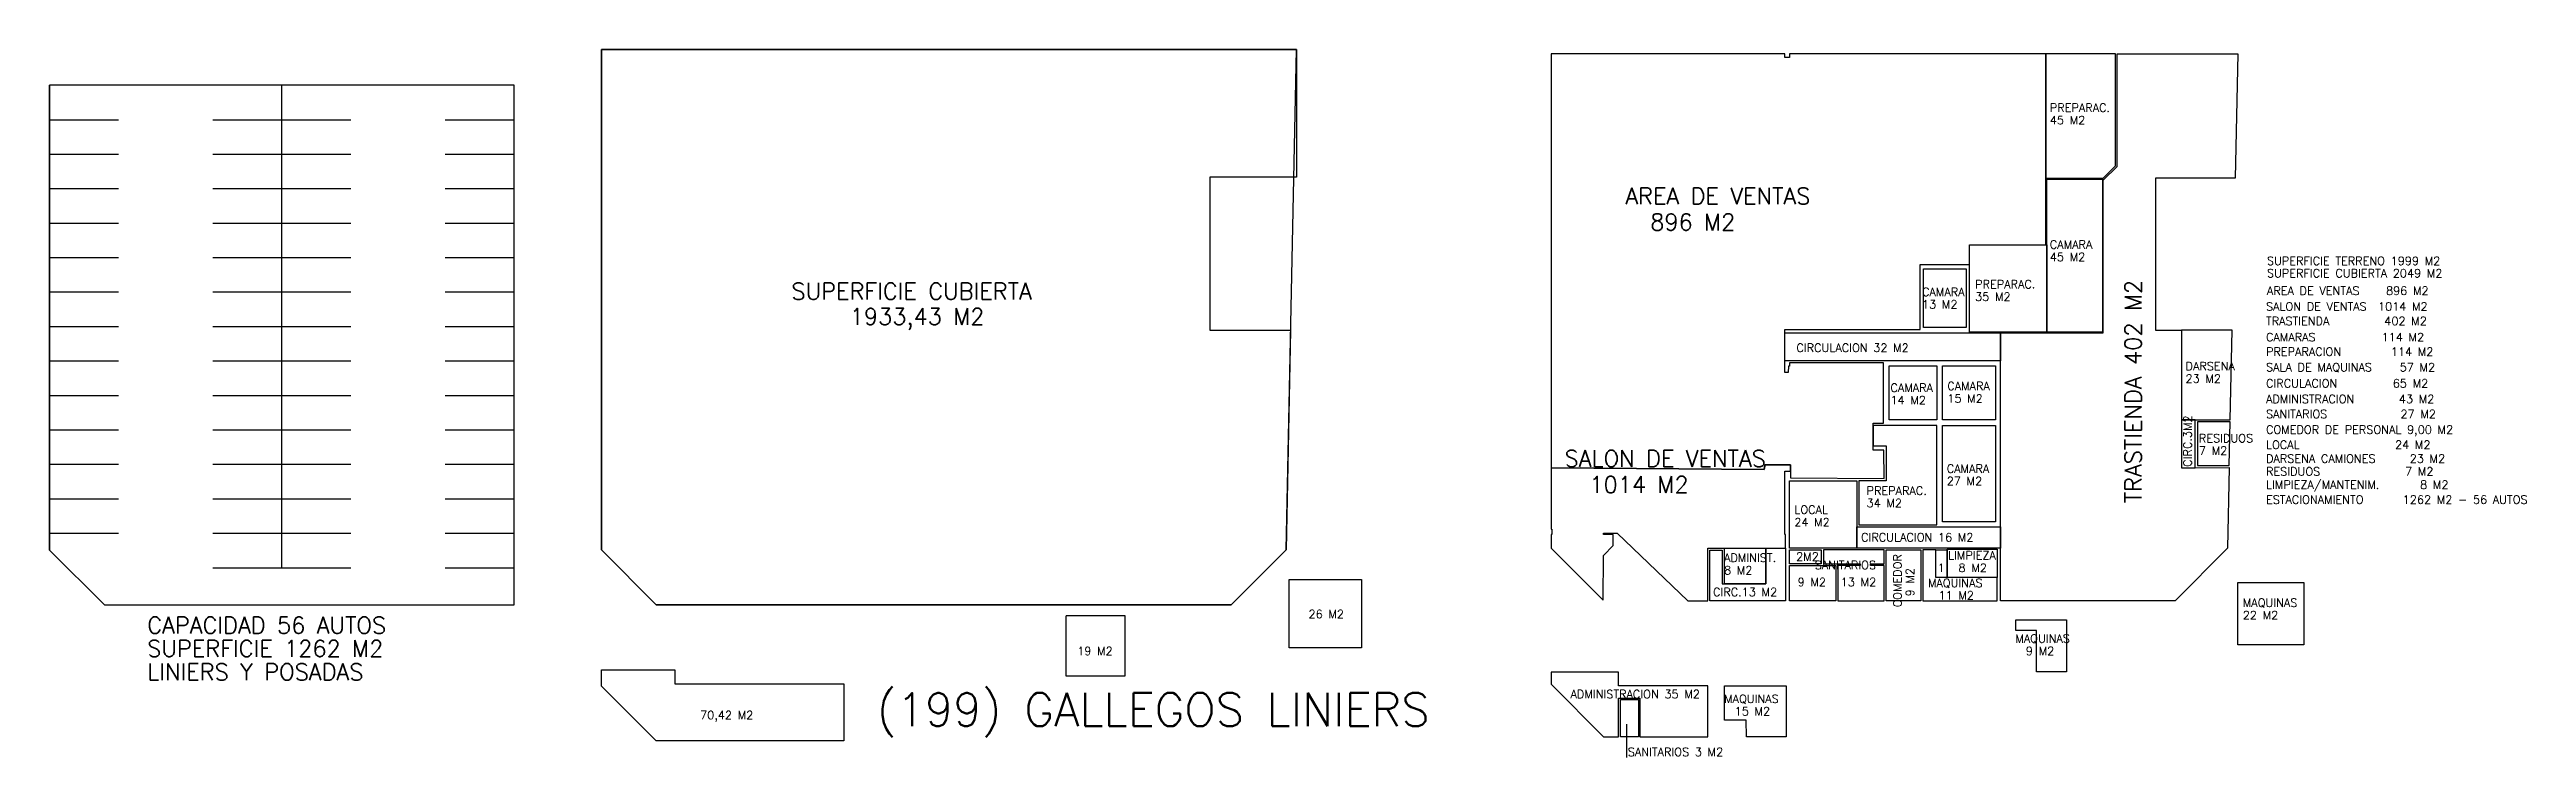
# Model space of a CAD drawing. Header units: millimetres. Extents: x -434 to 213, y 66 to 172.
# Drawn here: x -434.2 to -254.5, y 68.9 to 120.2 of the extents above; entities that cross this region are included whole.
import ezdxf

# ---------------------------------------------------------------- set-up
doc = ezdxf.new("R2010")
doc.units = ezdxf.units.MM
doc.layers.add('0_SUPERFICIES', color=30, linetype='Continuous')
doc.layers.add('T_TEXTOS', color=3, linetype='Continuous')
doc.styles.add('ROMANS', font='ROMANS.SHX', dxfattribs={"width": 0.8, "height": 0.2})

msp = doc.modelspace()

# ---------------------------------------------------------------- texts
at = {"layer": 'T_TEXTOS', "style": 'ROMANS'}
for s, height, p in [('45 M2', 0.6, (-289.061, 114.813)), ('PREPARAC.', 0.6, (-289.061, 115.716)), ('AREA DE VENTAS', 1.2, (-319.853, 109.007)), ('896 M2', 1.2, (-318.051, 107.117)), ('CAMARA', 0.6, (-289.061, 105.789)), ('45 M2', 0.6, (-289.061, 104.887)), ('SUPERFICIE TERRENO 1999 M2', 0.6, (-273.309, 104.603)), ('SUPERFICIE CUBIERTA 2049 M2', 0.6, (-273.309, 103.707)), ('SUPERFICIE CUBIERTA', 1.2, (-380.352, 102.102)), ('CAMARA', 0.6, (-298.333, 102.353)), ('35 M2', 0.6, (-294.478, 102.007)), ('PREPARAC.', 0.6, (-294.478, 102.909)), ('AREA DE VENTAS   896 M2', 0.6, (-273.309, 102.439)), ('1933,43 M2', 1.2, (-376.122, 100.269)), ('13 M2', 0.6, (-298.333, 101.451)), ('TRASTIENDA        402 M2', 0.6, (-273.379, 100.242)), ('SALON DE VENTAS  1014 M2', 0.6, (-273.379, 101.295)), ('CIRCULACION 32 M2', 0.6, (-307.449, 98.302)), ('CAMARAS          114 M2', 0.6, (-273.379, 99.072)), ('DARSENA', 0.6, (-279.215, 96.968)), ('SALA DE MAQUINAS   57 M2', 0.6, (-273.379, 96.888)), ('PREPARACION       114 M2', 0.6, (-273.379, 98.019)), ('CAMARA', 0.6, (-300.624, 95.4)), ('CAMARA', 0.6, (-296.5, 95.525)), ('23 M2', 0.6, (-279.215, 96.065)), ('CIRCULACION        65 M2', 0.6, (-273.379, 95.718)), ('14 M2', 0.6, (-300.624, 94.498)), ('15 M2', 0.6, (-296.5, 94.623)), ('ADMINISTRACION      43 M2', 0.6, (-273.379, 94.587)), ('SANITARIOS           27 M2', 0.6, (-273.379, 93.495)), ('RESIDUOS', 0.6, (-278.247, 91.741)), ('COMEDOR DE PERSONAL 9,00 M2', 0.6, (-273.379, 92.365)), ('LOCAL               24 M2', 0.6, (-273.379, 91.265)), ('SALON DE VENTAS', 1.2, (-324.265, 89.968)), ('CAMARA', 0.6, (-296.542, 89.53)), ('7 M2', 0.6, (-278.247, 90.839)), ('DARSENA CAMIONES    23 M2', 0.6, (-273.379, 90.26)), ('RESIDUOS             7 M2', 0.6, (-273.379, 89.33)), ('1014 M2', 1.2, (-322.463, 88.077)), ('PREPARAC.', 0.6, (-302.356, 87.938)), ('27 M2', 0.6, (-296.542, 88.628)), ('LIMPIEZA/MANTENIM.     8 M2', 0.6, (-273.379, 88.367)), ('LOCAL', 0.6, (-307.6, 86.555)), ('34 M2', 0.6, (-302.356, 87.035)), ('ESTACIONAMIENTO     1262 M2 - 56 AUTOS', 0.6, (-273.379, 87.287)), ('24 M2', 0.6, (-307.6, 85.652)), ('CIRCULACION 16 M2', 0.6, (-302.756, 84.554)), ('ADMINIST.', 0.6, (-312.697, 83.068)), ('8 M2', 0.6, (-312.697, 82.165)), ('2M2', 0.6, (-307.466, 83.154)), ('SANITARIOS', 0.6, (-306.118, 82.54)), ('1', 0.6, (-297.202, 82.339)), ('LIMPIEZA', 0.6, (-296.448, 83.242)), ('8 M2', 0.6, (-295.685, 82.339)), ('CIRC.13 M2', 0.6, (-313.496, 80.582)), ('9 M2', 0.6, (-307.355, 81.305)), ('13 M2', 0.6, (-304.23, 81.305)), ('MAQUINAS', 0.6, (-297.904, 81.24)), ('11 M2', 0.6, (-297.141, 80.338)), ('CAPACIDAD 56 AUTOS', 1.2, (-427.085, 77.875)), ('26 M2', 0.6, (-342.838, 78.983)), ('22 M2', 0.6, (-275.063, 78.903)), ('MAQUINAS', 0.6, (-275.063, 79.806)), ('SUPERFICIE 1262 M2', 1.2, (-427.085, 76.185)), ('MAQUINAS', 0.6, (-291.563, 77.208)), ('LINIERS Y POSADAS', 1.2, (-427.085, 74.491)), ('19 M2', 0.6, (-359.62, 76.305)), ('9 M2', 0.6, (-290.8, 76.305)), ('(199) GALLEGOS LINIERS', 2.4, (-374.165, 71.161)), ('ADMINISTRACION 35 M2', 0.6, (-323.834, 73.177)), ('70,42 M2', 0.6, (-386.978, 71.655)), ('MAQUINAS', 0.6, (-312.69, 72.835)), ('15 M2', 0.6, (-311.926, 71.932)), ('SANITARIOS 3 M2', 0.6, (-319.677, 68.981))]:
    msp.add_text(s, height=height, dxfattribs=at).set_placement(p)
for s, height, p in [('TRASTIENDA 402 M2', 1.2, (-282.419, 87.324)), ('CIRC.3M2', 0.6, (-278.768, 89.968)), ('COMEDOR', 0.6, (-299.81, 79.774)), ('9 M2', 0.6, (-298.907, 80.569))]:
    msp.add_text(s, height=height, rotation=90, dxfattribs=at).set_placement(p)

# ---------------------------------------------------------------- linework, layer by layer
at = {"layer": '0_SUPERFICIES'}
for p, q in [((-434.176, 83.923), (-434.176, 117.648)), ((-417.326, 82.648), (-417.326, 117.648)), ((-434.176, 115.148), (-429.176, 115.148)), ((-422.326, 115.148), (-417.326, 115.148)), ((-417.326, 115.148), (-412.326, 115.148)), ((-405.476, 115.148), (-400.476, 115.148)), ((-434.176, 112.648), (-429.176, 112.648)), ((-422.326, 112.648), (-417.326, 112.648)), ((-417.326, 112.648), (-412.326, 112.648)), ((-405.476, 112.648), (-400.476, 112.648)), ((-434.176, 110.148), (-429.176, 110.148)), ((-422.326, 110.148), (-417.326, 110.148)), ((-417.326, 110.148), (-412.326, 110.148)), ((-405.476, 110.148), (-400.476, 110.148)), ((-434.176, 107.648), (-429.176, 107.648)), ((-422.326, 107.648), (-417.326, 107.648)), ((-417.326, 107.648), (-412.326, 107.648)), ((-405.476, 107.648), (-400.476, 107.648)), ((-434.176, 105.148), (-429.176, 105.148)), ((-422.326, 105.148), (-417.326, 105.148)), ((-417.326, 105.148), (-412.326, 105.148)), ((-405.476, 105.148), (-400.476, 105.148)), ((-434.176, 102.648), (-429.176, 102.648)), ((-422.326, 102.648), (-417.326, 102.648)), ((-417.326, 102.648), (-412.326, 102.648)), ((-405.476, 102.648), (-400.476, 102.648)), ((-434.176, 100.148), (-429.176, 100.148)), ((-422.326, 100.148), (-417.326, 100.148)), ((-417.326, 100.148), (-412.326, 100.148)), ((-405.476, 100.148), (-400.476, 100.148)), ((-434.176, 97.648), (-429.176, 97.648)), ((-422.326, 97.648), (-417.326, 97.648)), ((-417.326, 97.648), (-412.326, 97.648)), ((-405.476, 97.648), (-400.476, 97.648)), ((-434.176, 95.148), (-429.176, 95.148)), ((-422.326, 95.148), (-417.326, 95.148)), ((-417.326, 95.148), (-412.326, 95.148)), ((-405.476, 95.148), (-400.476, 95.148)), ((-434.176, 92.648), (-429.176, 92.648)), ((-422.326, 92.648), (-417.326, 92.648)), ((-417.326, 92.648), (-412.326, 92.648)), ((-405.476, 92.648), (-400.476, 92.648)), ((-434.176, 90.148), (-429.176, 90.148)), ((-422.326, 90.148), (-417.326, 90.148)), ((-417.326, 90.148), (-412.326, 90.148)), ((-405.476, 90.148), (-400.476, 90.148)), ((-434.176, 87.648), (-429.176, 87.648)), ((-422.326, 87.648), (-417.326, 87.648)), ((-417.326, 87.648), (-412.326, 87.648)), ((-405.476, 87.648), (-400.476, 87.648)), ((-434.176, 85.148), (-429.176, 85.148)), ((-422.326, 85.148), (-417.326, 85.148)), ((-417.326, 85.148), (-412.326, 85.148)), ((-405.476, 85.148), (-400.476, 85.148)), ((-422.326, 82.648), (-417.326, 82.648)), ((-417.326, 82.648), (-412.326, 82.648)), ((-405.476, 82.648), (-400.476, 82.648))]:
    msp.add_line(p, q, dxfattribs=at)
for points in [[(-394.143, 120.235), (-343.722, 120.235), (-343.722, 110.976), (-349.998, 110.976), (-349.998, 99.868), (-344.141, 99.868), (-344.468, 83.935), (-348.455, 79.948), (-390.155, 79.948), (-394.143, 83.935), (-394.143, 120.235)], [(-343.722, 120.235), (-394.143, 120.235), (-394.143, 83.935), (-390.155, 79.948), (-348.455, 79.948), (-344.468, 83.935), (-343.722, 120.235)], [(-289.347, 106.059), (-289.347, 119.935), (-307.942, 119.935), (-307.942, 119.669), (-308.292, 119.669), (-308.292, 119.935), (-325.242, 119.935), (-325.242, 89.893), (-309.777, 89.768), (-309.736, 90.102), (-307.875, 90.102), (-307.875, 89.175), (-301.072, 89.108), (-301.113, 91.17), (-301.872, 91.169), (-301.872, 93.128), (-301.122, 93.128), (-301.122, 97.508), (-307.942, 97.508), (-307.942, 97.258), (-308.028, 97.258), (-308.043, 96.808), (-308.292, 96.808), (-308.292, 99.918), (-298.477, 99.918), (-298.477, 104.638), (-294.897, 104.638), (-294.897, 106.076), (-289.347, 106.076)], [(-284.187, 119.935), (-275.422, 119.935), (-275.61, 110.895), (-281.397, 110.895), (-281.397, 99.868), (-279.506, 99.868), (-279.506, 89.89), (-276.046, 89.918), (-276.168, 84.059), (-279.979, 80.248), (-292.632, 80.248), (-292.632, 99.678), (-285.187, 99.678), (-285.187, 110.754), (-284.187, 111.754), (-284.187, 119.935)], [(-289.317, 110.895), (-285.187, 110.895), (-284.287, 111.795), (-284.287, 119.935), (-289.347, 119.935), (-289.347, 110.895)], [(-400.476, 117.648), (-434.176, 117.648), (-434.176, 83.923), (-430.189, 79.948), (-400.476, 79.948), (-400.476, 117.648)], [(-275.839, 99.868), (-279.506, 99.868), (-279.506, 93.368), (-275.975, 93.368), (-275.839, 99.868)], [(-302.922, 88.958), (-302.922, 85.758), (-297.252, 85.758), (-297.252, 92.958), (-301.872, 92.958), (-301.872, 91.499), (-300.922, 91.499), (-300.922, 88.958), (-302.922, 88.958)], [(-275.978, 93.218), (-278.355, 93.218), (-278.355, 90.068), (-276.04, 90.068), (-275.978, 93.218)], [(-307.875, 90.102), (-309.718, 90.102), (-309.777, 89.768), (-325.242, 89.893), (-325.242, 85.448), (-325.192, 85.448), (-325.192, 85.048), (-325.242, 85.048), (-325.242, 84.059), (-321.469, 80.286), (-321.444, 83.543), (-320.732, 84.254), (-320.732, 85.058), (-321.442, 85.058), (-321.442, 85.158), (-320.452, 85.158), (-315.317, 80.248), (-313.872, 80.248), (-313.872, 84.058), (-308.242, 84.058), (-308.242, 85.048), (-308.292, 85.048), (-308.292, 89.248), (-308.292, 89.658), (-307.875, 89.658), (-307.875, 90.075)], [(-303.072, 85.608), (-292.632, 85.608), (-292.632, 84.058), (-303.072, 84.058), (-303.072, 85.608)], [(-312.701, 84.058), (-309.672, 84.058), (-309.672, 81.475), (-312.672, 81.475), (-312.672, 84.058)], [(-301.072, 83.938), (-305.492, 83.938), (-305.492, 82.938), (-302.832, 82.938), (-302.832, 82.818), (-304.432, 82.818), (-304.432, 80.248), (-301.072, 80.248), (-301.072, 82.818), (-302.072, 82.818), (-302.072, 82.938), (-301.072, 82.938), (-301.072, 83.938)], [(-297.324, 83.938), (-298.272, 83.938), (-298.272, 80.248), (-292.872, 80.248), (-292.872, 81.938), (-297.324, 81.938), (-297.324, 83.938)], [(-344.234, 81.794), (-339.004, 81.794), (-339.004, 76.834), (-344.234, 76.834), (-344.234, 81.794)], [(-275.413, 81.574), (-270.623, 81.574), (-270.623, 77.054), (-275.413, 77.054), (-275.413, 81.574)], [(-360.428, 79.177), (-356.158, 79.177), (-356.158, 74.787), (-360.428, 74.787), (-360.428, 79.147)], [(-291.528, 78.877), (-287.858, 78.877), (-287.858, 75.087), (-290.028, 75.087), (-290.028, 78.087), (-291.528, 78.087), (-291.528, 78.877)], [(-394.143, 75.228), (-388.813, 75.228), (-388.813, 74.228), (-376.543, 74.228), (-376.543, 70.078), (-390.155, 70.078), (-394.143, 74.065), (-394.143, 75.228)], [(-313.872, 70.378), (-313.872, 74.078), (-320.362, 74.078), (-320.362, 75.078), (-325.242, 75.078), (-325.242, 74.189), (-321.431, 70.378), (-320.362, 70.378), (-320.362, 73.179), (-318.812, 73.178), (-318.812, 70.378), (-313.872, 70.378)], [(-312.672, 74.078), (-308.182, 74.078), (-308.182, 70.378), (-311.072, 70.378), (-311.082, 71.578), (-312.672, 71.578), (-312.672, 74.078)], [(-320.212, 73.078), (-318.912, 73.078), (-318.912, 70.378), (-320.212, 70.378), (-320.212, 73.078)]]:
    msp.add_lwpolyline(points, dxfattribs=at)
for points in [[(-289.287, 110.835), (-285.247, 110.835), (-285.247, 99.738), (-289.287, 99.738)], [(-294.897, 106.076), (-289.287, 106.076), (-289.287, 99.738), (-294.897, 99.738)], [(-298.237, 104.318), (-295.137, 104.318), (-295.137, 100.078), (-298.237, 100.078)], [(-308.292, 99.678), (-292.632, 99.678), (-292.632, 97.658), (-308.292, 97.658)], [(-300.722, 97.298), (-297.252, 97.298), (-297.252, 93.368), (-300.722, 93.368)], [(-296.852, 97.298), (-292.992, 97.298), (-292.992, 93.368), (-296.852, 93.368)], [(-296.852, 92.958), (-292.992, 92.958), (-292.992, 85.968), (-296.852, 85.968)], [(-278.505, 93.368), (-279.506, 93.368), (-279.506, 89.89), (-278.505, 89.89)], [(-307.942, 88.958), (-303.072, 88.958), (-303.072, 84.058), (-307.942, 84.058)], [(-313.722, 80.248), (-313.722, 80.248), (-313.722, 83.908), (-312.822, 83.908), (-312.827, 81.475), (-312.827, 81.479), (-309.672, 81.475), (-309.672, 84.058), (-308.242, 84.058), (-308.242, 80.248)], [(-307.942, 83.938), (-305.642, 83.938), (-305.642, 82.938), (-307.942, 82.938)], [(-307.942, 82.818), (-304.582, 82.818), (-304.582, 80.248), (-307.942, 80.248)], [(-300.922, 83.938), (-298.422, 83.938), (-298.422, 80.248), (-300.922, 80.248)], [(-297.324, 83.938), (-296.512, 83.938), (-296.512, 81.938), (-297.324, 81.938)], [(-296.512, 83.988), (-292.872, 83.988), (-292.872, 81.938), (-296.512, 81.938)]]:
    msp.add_lwpolyline(points, close=True, dxfattribs=at)
at = {"layer": 'T_TEXTOS'}
msp.add_line((-319.765, 71.292), (-319.765, 68.882), dxfattribs=at)

msp.set_redraw_order([(e.dxf.handle, doc.entitydb.next_handle()) for e in msp.query("TEXT MTEXT ATTDEF DIMENSION ARC_DIMENSION")])  # texts and dimensions are drawn at this point

doc.saveas('drawing.dxf')
